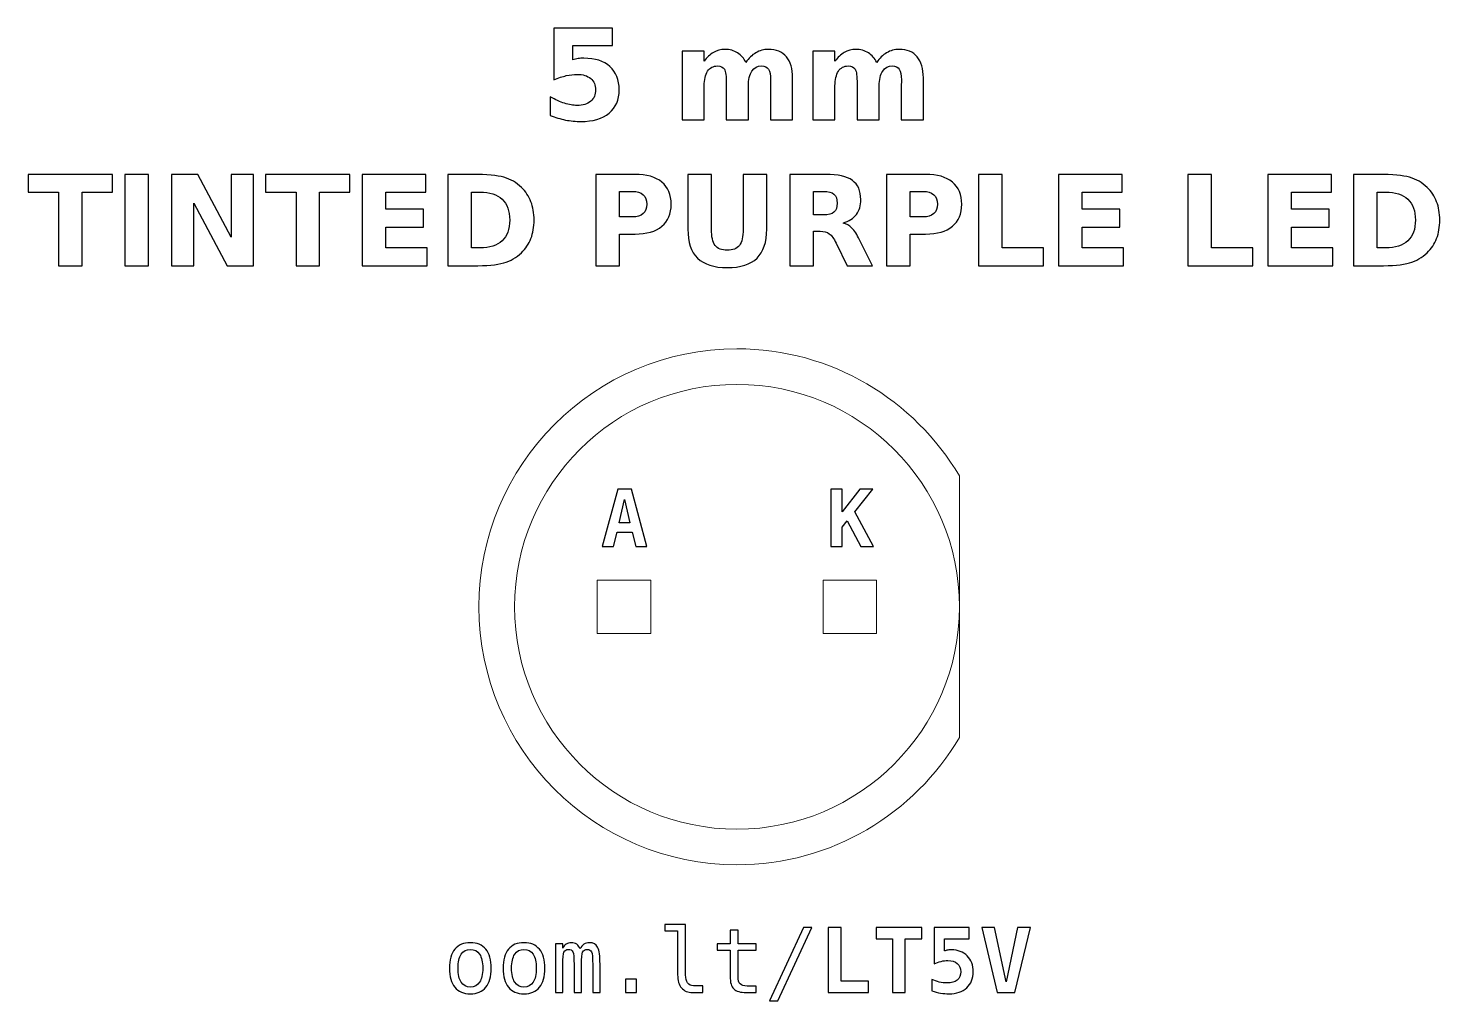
# Model space of a CAD drawing. Header units: centimetres. Extents: x -11.3 to -9.71, y -15.29 to -14.2.
import ezdxf

# ---------------------------------------------------------------- set-up
doc = ezdxf.new("R2010")
doc.units = ezdxf.units.CM
doc.header["$MEASUREMENT"] = 0
doc.layers.add('Layer 1', color=7, linetype='Continuous')

msp = doc.modelspace()

# ---------------------------------------------------------------- linework, layer by layer
at = {"layer": 'Layer 1', "color": 7, "lineweight": 20}
for points in [[(-10.657, -14.88), (-10.597, -14.88), (-10.597, -14.82), (-10.657, -14.82), (-10.657, -14.88)], [(-10.403, -14.88), (-10.343, -14.88), (-10.343, -14.82), (-10.403, -14.82), (-10.403, -14.88)]]:
    msp.add_lwpolyline(points, close=True, dxfattribs=at)
at = {"layer": 'Layer 1', "color": 250, "lineweight": 20}
msp.add_ellipse((-10.5, -14.85), major_axis=(0, 0.25), ratio=1, dxfattribs=at)
at = {"layer": 'Layer 1', "color": 250}
for points, knots in [([(-10.70573, -14.1996), (-10.70573, -14.1996), (-10.63979, -14.1996), (-10.63979, -14.1996), (-10.63979, -14.1996), (-10.63979, -14.1996), (-10.63979, -14.2191), (-10.63979, -14.2191), (-10.63979, -14.2191), (-10.63979, -14.2191), (-10.68459, -14.2191), (-10.68459, -14.2191), (-10.68459, -14.2191), (-10.68459, -14.2191), (-10.68459, -14.23502), (-10.68459, -14.23502), (-10.68459, -14.23502), (-10.68257, -14.23448), (-10.68054, -14.23406), (-10.6785, -14.23375), (-10.6785, -14.23375), (-10.67645, -14.23344), (-10.67431, -14.2333), (-10.67212, -14.2333), (-10.67212, -14.2333), (-10.65957, -14.2333), (-10.64981, -14.23643), (-10.64282, -14.24271), (-10.64282, -14.24271), (-10.63584, -14.24897), (-10.63236, -14.25771), (-10.63236, -14.26891), (-10.63236, -14.26891), (-10.63236, -14.28003), (-10.63617, -14.28874), (-10.64376, -14.29504), (-10.64376, -14.29504), (-10.65136, -14.30132), (-10.66192, -14.30447), (-10.67542, -14.30447), (-10.67542, -14.30447), (-10.68125, -14.30447), (-10.68704, -14.3039), (-10.69275, -14.30278), (-10.69275, -14.30278), (-10.69847, -14.30165), (-10.70416, -14.29995), (-10.7098, -14.29765), (-10.7098, -14.29765), (-10.7098, -14.29765), (-10.7098, -14.27676), (-10.7098, -14.27676), (-10.7098, -14.27676), (-10.7042, -14.27999), (-10.69889, -14.28239), (-10.69386, -14.28398), (-10.69386, -14.28398), (-10.68882, -14.28561), (-10.68407, -14.28641), (-10.67963, -14.28641), (-10.67963, -14.28641), (-10.67318, -14.28641), (-10.66813, -14.28483), (-10.66443, -14.28168), (-10.66443, -14.28168), (-10.66074, -14.27855), (-10.65888, -14.2743), (-10.65888, -14.26891), (-10.65888, -14.26891), (-10.65888, -14.2635), (-10.66074, -14.25924), (-10.66443, -14.25612), (-10.66443, -14.25612), (-10.66813, -14.25299), (-10.67318, -14.25144), (-10.67963, -14.25144), (-10.67963, -14.25144), (-10.68344, -14.25144), (-10.68751, -14.25193), (-10.69181, -14.25292), (-10.69181, -14.25292), (-10.69614, -14.2539), (-10.70077, -14.25543), (-10.70573, -14.2575), (-10.70573, -14.2575), (-10.70573, -14.2575), (-10.70573, -14.1996), (-10.70573, -14.1996)], [0, 0, 0, 0, 0.0454545, 0.0454545, 0.0454545, 0.0454545, 0.0909091, 0.0909091, 0.0909091, 0.0909091, 0.1363636, 0.1363636, 0.1363636, 0.1363636, 0.1818182, 0.1818182, 0.1818182, 0.1818182, 0.2272727, 0.2272727, 0.2272727, 0.2272727, 0.2727273, 0.2727273, 0.2727273, 0.2727273, 0.3181818, 0.3181818, 0.3181818, 0.3181818, 0.3636364, 0.3636364, 0.3636364, 0.3636364, 0.4090909, 0.4090909, 0.4090909, 0.4090909, 0.4545455, 0.4545455, 0.4545455, 0.4545455, 0.5, 0.5, 0.5, 0.5, 0.5454545, 0.5454545, 0.5454545, 0.5454545, 0.5909091, 0.5909091, 0.5909091, 0.5909091, 0.6363636, 0.6363636, 0.6363636, 0.6363636, 0.6818182, 0.6818182, 0.6818182, 0.6818182, 0.7272727, 0.7272727, 0.7272727, 0.7272727, 0.7727273, 0.7727273, 0.7727273, 0.7727273, 0.8181818, 0.8181818, 0.8181818, 0.8181818, 0.8636364, 0.8636364, 0.8636364, 0.8636364, 0.9090909, 0.9090909, 0.9090909, 0.9090909, 0.9545455, 0.9545455, 0.9545455, 0.9545455, 1, 1, 1, 1]), ([(-10.49, -14.23812), (-10.48687, -14.23335), (-10.48318, -14.2297), (-10.47887, -14.22721), (-10.47887, -14.22721), (-10.47457, -14.22469), (-10.46987, -14.22345), (-10.46472, -14.22345), (-10.46472, -14.22345), (-10.45585, -14.22345), (-10.4491, -14.22618), (-10.44447, -14.23166), (-10.44447, -14.23166), (-10.43983, -14.23711), (-10.4375, -14.24506), (-10.4375, -14.25548), (-10.4375, -14.25548), (-10.4375, -14.25548), (-10.4375, -14.30247), (-10.4375, -14.30247), (-10.4375, -14.30247), (-10.4375, -14.30247), (-10.46232, -14.30247), (-10.46232, -14.30247), (-10.46232, -14.30247), (-10.46232, -14.30247), (-10.46232, -14.26223), (-10.46232, -14.26223), (-10.46232, -14.26223), (-10.46227, -14.26164), (-10.46225, -14.26103), (-10.46222, -14.26037), (-10.46222, -14.26037), (-10.4622, -14.25974), (-10.46218, -14.25882), (-10.46218, -14.25762), (-10.46218, -14.25762), (-10.46218, -14.25216), (-10.46297, -14.24819), (-10.4646, -14.24574), (-10.4646, -14.24574), (-10.4662, -14.24327), (-10.46878, -14.24205), (-10.47236, -14.24205), (-10.47236, -14.24205), (-10.47706, -14.24205), (-10.48066, -14.24398), (-10.48322, -14.24784), (-10.48322, -14.24784), (-10.48576, -14.25169), (-10.48708, -14.25727), (-10.48718, -14.26458), (-10.48718, -14.26458), (-10.48718, -14.26458), (-10.48718, -14.30247), (-10.48718, -14.30247), (-10.48718, -14.30247), (-10.48718, -14.30247), (-10.51199, -14.30247), (-10.51199, -14.30247), (-10.51199, -14.30247), (-10.51199, -14.30247), (-10.51199, -14.26223), (-10.51199, -14.26223), (-10.51199, -14.26223), (-10.51199, -14.25369), (-10.51272, -14.24819), (-10.5142, -14.24574), (-10.5142, -14.24574), (-10.51566, -14.24327), (-10.51827, -14.24205), (-10.52203, -14.24205), (-10.52203, -14.24205), (-10.52678, -14.24205), (-10.53043, -14.244), (-10.53299, -14.24788), (-10.53299, -14.24788), (-10.53555, -14.25176), (-10.53685, -14.25729), (-10.53685, -14.26451), (-10.53685, -14.26451), (-10.53685, -14.26451), (-10.53685, -14.30247), (-10.53685, -14.30247), (-10.53685, -14.30247), (-10.53685, -14.30247), (-10.56166, -14.30247), (-10.56166, -14.30247), (-10.56166, -14.30247), (-10.56166, -14.30247), (-10.56166, -14.22531), (-10.56166, -14.22531), (-10.56166, -14.22531), (-10.56166, -14.22531), (-10.53685, -14.22531), (-10.53685, -14.22531), (-10.53685, -14.22531), (-10.53685, -14.22531), (-10.53685, -14.23662), (-10.53685, -14.23662), (-10.53685, -14.23662), (-10.53381, -14.23224), (-10.53033, -14.22898), (-10.5264, -14.22676), (-10.5264, -14.22676), (-10.52248, -14.22455), (-10.51815, -14.22345), (-10.51342, -14.22345), (-10.51342, -14.22345), (-10.50811, -14.22345), (-10.50338, -14.22474), (-10.49931, -14.22731), (-10.49931, -14.22731), (-10.49522, -14.22989), (-10.49211, -14.23349), (-10.49, -14.23812)], [0, 0, 0, 0, 0.0344828, 0.0344828, 0.0344828, 0.0344828, 0.0689655, 0.0689655, 0.0689655, 0.0689655, 0.1034483, 0.1034483, 0.1034483, 0.1034483, 0.137931, 0.137931, 0.137931, 0.137931, 0.1724138, 0.1724138, 0.1724138, 0.1724138, 0.2068966, 0.2068966, 0.2068966, 0.2068966, 0.2413793, 0.2413793, 0.2413793, 0.2413793, 0.2758621, 0.2758621, 0.2758621, 0.2758621, 0.3103448, 0.3103448, 0.3103448, 0.3103448, 0.3448276, 0.3448276, 0.3448276, 0.3448276, 0.3793103, 0.3793103, 0.3793103, 0.3793103, 0.4137931, 0.4137931, 0.4137931, 0.4137931, 0.4482759, 0.4482759, 0.4482759, 0.4482759, 0.4827586, 0.4827586, 0.4827586, 0.4827586, 0.5172414, 0.5172414, 0.5172414, 0.5172414, 0.5517241, 0.5517241, 0.5517241, 0.5517241, 0.5862069, 0.5862069, 0.5862069, 0.5862069, 0.6206897, 0.6206897, 0.6206897, 0.6206897, 0.6551724, 0.6551724, 0.6551724, 0.6551724, 0.6896552, 0.6896552, 0.6896552, 0.6896552, 0.7241379, 0.7241379, 0.7241379, 0.7241379, 0.7586207, 0.7586207, 0.7586207, 0.7586207, 0.7931034, 0.7931034, 0.7931034, 0.7931034, 0.8275862, 0.8275862, 0.8275862, 0.8275862, 0.862069, 0.862069, 0.862069, 0.862069, 0.8965517, 0.8965517, 0.8965517, 0.8965517, 0.9310345, 0.9310345, 0.9310345, 0.9310345, 0.9655172, 0.9655172, 0.9655172, 0.9655172, 1, 1, 1, 1]), ([(-10.34296, -14.23812), (-10.33983, -14.23335), (-10.33614, -14.2297), (-10.33183, -14.22721), (-10.33183, -14.22721), (-10.32753, -14.22469), (-10.32283, -14.22345), (-10.31768, -14.22345), (-10.31768, -14.22345), (-10.30881, -14.22345), (-10.30206, -14.22618), (-10.29743, -14.23166), (-10.29743, -14.23166), (-10.29279, -14.23711), (-10.29046, -14.24506), (-10.29046, -14.25548), (-10.29046, -14.25548), (-10.29046, -14.25548), (-10.29046, -14.30247), (-10.29046, -14.30247), (-10.29046, -14.30247), (-10.29046, -14.30247), (-10.31528, -14.30247), (-10.31528, -14.30247), (-10.31528, -14.30247), (-10.31528, -14.30247), (-10.31528, -14.26223), (-10.31528, -14.26223), (-10.31528, -14.26223), (-10.31523, -14.26164), (-10.31521, -14.26103), (-10.31518, -14.26037), (-10.31518, -14.26037), (-10.31516, -14.25974), (-10.31514, -14.25882), (-10.31514, -14.25762), (-10.31514, -14.25762), (-10.31514, -14.25216), (-10.31593, -14.24819), (-10.31756, -14.24574), (-10.31756, -14.24574), (-10.31916, -14.24327), (-10.32174, -14.24205), (-10.32532, -14.24205), (-10.32532, -14.24205), (-10.33002, -14.24205), (-10.33362, -14.24398), (-10.33618, -14.24784), (-10.33618, -14.24784), (-10.33872, -14.25169), (-10.34004, -14.25727), (-10.34014, -14.26458), (-10.34014, -14.26458), (-10.34014, -14.26458), (-10.34014, -14.30247), (-10.34014, -14.30247), (-10.34014, -14.30247), (-10.34014, -14.30247), (-10.36495, -14.30247), (-10.36495, -14.30247), (-10.36495, -14.30247), (-10.36495, -14.30247), (-10.36495, -14.26223), (-10.36495, -14.26223), (-10.36495, -14.26223), (-10.36495, -14.25369), (-10.36568, -14.24819), (-10.36716, -14.24574), (-10.36716, -14.24574), (-10.36862, -14.24327), (-10.37123, -14.24205), (-10.37499, -14.24205), (-10.37499, -14.24205), (-10.37974, -14.24205), (-10.38339, -14.244), (-10.38595, -14.24788), (-10.38595, -14.24788), (-10.38851, -14.25176), (-10.38981, -14.25729), (-10.38981, -14.26451), (-10.38981, -14.26451), (-10.38981, -14.26451), (-10.38981, -14.30247), (-10.38981, -14.30247), (-10.38981, -14.30247), (-10.38981, -14.30247), (-10.41462, -14.30247), (-10.41462, -14.30247), (-10.41462, -14.30247), (-10.41462, -14.30247), (-10.41462, -14.22531), (-10.41462, -14.22531), (-10.41462, -14.22531), (-10.41462, -14.22531), (-10.38981, -14.22531), (-10.38981, -14.22531), (-10.38981, -14.22531), (-10.38981, -14.22531), (-10.38981, -14.23662), (-10.38981, -14.23662), (-10.38981, -14.23662), (-10.38677, -14.23224), (-10.38329, -14.22898), (-10.37936, -14.22676), (-10.37936, -14.22676), (-10.37544, -14.22455), (-10.37111, -14.22345), (-10.36638, -14.22345), (-10.36638, -14.22345), (-10.36107, -14.22345), (-10.35634, -14.22474), (-10.35227, -14.22731), (-10.35227, -14.22731), (-10.34818, -14.22989), (-10.34507, -14.23349), (-10.34296, -14.23812)], [0, 0, 0, 0, 0.0344828, 0.0344828, 0.0344828, 0.0344828, 0.0689655, 0.0689655, 0.0689655, 0.0689655, 0.1034483, 0.1034483, 0.1034483, 0.1034483, 0.137931, 0.137931, 0.137931, 0.137931, 0.1724138, 0.1724138, 0.1724138, 0.1724138, 0.2068966, 0.2068966, 0.2068966, 0.2068966, 0.2413793, 0.2413793, 0.2413793, 0.2413793, 0.2758621, 0.2758621, 0.2758621, 0.2758621, 0.3103448, 0.3103448, 0.3103448, 0.3103448, 0.3448276, 0.3448276, 0.3448276, 0.3448276, 0.3793103, 0.3793103, 0.3793103, 0.3793103, 0.4137931, 0.4137931, 0.4137931, 0.4137931, 0.4482759, 0.4482759, 0.4482759, 0.4482759, 0.4827586, 0.4827586, 0.4827586, 0.4827586, 0.5172414, 0.5172414, 0.5172414, 0.5172414, 0.5517241, 0.5517241, 0.5517241, 0.5517241, 0.5862069, 0.5862069, 0.5862069, 0.5862069, 0.6206897, 0.6206897, 0.6206897, 0.6206897, 0.6551724, 0.6551724, 0.6551724, 0.6551724, 0.6896552, 0.6896552, 0.6896552, 0.6896552, 0.7241379, 0.7241379, 0.7241379, 0.7241379, 0.7586207, 0.7586207, 0.7586207, 0.7586207, 0.7931034, 0.7931034, 0.7931034, 0.7931034, 0.8275862, 0.8275862, 0.8275862, 0.8275862, 0.862069, 0.862069, 0.862069, 0.862069, 0.8965517, 0.8965517, 0.8965517, 0.8965517, 0.9310345, 0.9310345, 0.9310345, 0.9310345, 0.9655172, 0.9655172, 0.9655172, 0.9655172, 1, 1, 1, 1]), ([(-11.29665, -14.36385), (-11.29665, -14.36385), (-11.20185, -14.36385), (-11.20185, -14.36385), (-11.20185, -14.36385), (-11.20185, -14.36385), (-11.20185, -14.38391), (-11.20185, -14.38391), (-11.20185, -14.38391), (-11.20185, -14.38391), (-11.23595, -14.38391), (-11.23595, -14.38391), (-11.23595, -14.38391), (-11.23595, -14.38391), (-11.23595, -14.46672), (-11.23595, -14.46672), (-11.23595, -14.46672), (-11.23595, -14.46672), (-11.26248, -14.46672), (-11.26248, -14.46672), (-11.26248, -14.46672), (-11.26248, -14.46672), (-11.26248, -14.38391), (-11.26248, -14.38391), (-11.26248, -14.38391), (-11.26248, -14.38391), (-11.29665, -14.38391), (-11.29665, -14.38391), (-11.29665, -14.38391), (-11.29665, -14.38391), (-11.29665, -14.36385), (-11.29665, -14.36385)], [0, 0, 0, 0, 0.125, 0.125, 0.125, 0.125, 0.25, 0.25, 0.25, 0.25, 0.375, 0.375, 0.375, 0.375, 0.5, 0.5, 0.5, 0.5, 0.625, 0.625, 0.625, 0.625, 0.75, 0.75, 0.75, 0.75, 0.875, 0.875, 0.875, 0.875, 1, 1, 1, 1]), ([(-11.18811, -14.36385), (-11.18811, -14.36385), (-11.16158, -14.36385), (-11.16158, -14.36385), (-11.16158, -14.36385), (-11.16158, -14.36385), (-11.16158, -14.46672), (-11.16158, -14.46672), (-11.16158, -14.46672), (-11.16158, -14.46672), (-11.18811, -14.46672), (-11.18811, -14.46672), (-11.18811, -14.46672), (-11.18811, -14.46672), (-11.18811, -14.36385), (-11.18811, -14.36385)], [0, 0, 0, 0, 0.25, 0.25, 0.25, 0.25, 0.5, 0.5, 0.5, 0.5, 0.75, 0.75, 0.75, 0.75, 1, 1, 1, 1]), ([(-11.13562, -14.36385), (-11.13562, -14.36385), (-11.10599, -14.36385), (-11.10599, -14.36385), (-11.10599, -14.36385), (-11.10599, -14.36385), (-11.06857, -14.43441), (-11.06857, -14.43441), (-11.06857, -14.43441), (-11.06857, -14.43441), (-11.06857, -14.36385), (-11.06857, -14.36385), (-11.06857, -14.36385), (-11.06857, -14.36385), (-11.04343, -14.36385), (-11.04343, -14.36385), (-11.04343, -14.36385), (-11.04343, -14.36385), (-11.04343, -14.46672), (-11.04343, -14.46672), (-11.04343, -14.46672), (-11.04343, -14.46672), (-11.07306, -14.46672), (-11.07306, -14.46672), (-11.07306, -14.46672), (-11.07306, -14.46672), (-11.11048, -14.39616), (-11.11048, -14.39616), (-11.11048, -14.39616), (-11.11048, -14.39616), (-11.11048, -14.46672), (-11.11048, -14.46672), (-11.11048, -14.46672), (-11.11048, -14.46672), (-11.13562, -14.46672), (-11.13562, -14.46672), (-11.13562, -14.46672), (-11.13562, -14.46672), (-11.13562, -14.36385), (-11.13562, -14.36385)], [0, 0, 0, 0, 0.1, 0.1, 0.1, 0.1, 0.2, 0.2, 0.2, 0.2, 0.3, 0.3, 0.3, 0.3, 0.4, 0.4, 0.4, 0.4, 0.5, 0.5, 0.5, 0.5, 0.6, 0.6, 0.6, 0.6, 0.7, 0.7, 0.7, 0.7, 0.8, 0.8, 0.8, 0.8, 0.9, 0.9, 0.9, 0.9, 1, 1, 1, 1]), ([(-11.02981, -14.36385), (-11.02981, -14.36385), (-10.93501, -14.36385), (-10.93501, -14.36385), (-10.93501, -14.36385), (-10.93501, -14.36385), (-10.93501, -14.38391), (-10.93501, -14.38391), (-10.93501, -14.38391), (-10.93501, -14.38391), (-10.96911, -14.38391), (-10.96911, -14.38391), (-10.96911, -14.38391), (-10.96911, -14.38391), (-10.96911, -14.46672), (-10.96911, -14.46672), (-10.96911, -14.46672), (-10.96911, -14.46672), (-10.99564, -14.46672), (-10.99564, -14.46672), (-10.99564, -14.46672), (-10.99564, -14.46672), (-10.99564, -14.38391), (-10.99564, -14.38391), (-10.99564, -14.38391), (-10.99564, -14.38391), (-11.02981, -14.38391), (-11.02981, -14.38391), (-11.02981, -14.38391), (-11.02981, -14.38391), (-11.02981, -14.36385), (-11.02981, -14.36385)], [0, 0, 0, 0, 0.125, 0.125, 0.125, 0.125, 0.25, 0.25, 0.25, 0.25, 0.375, 0.375, 0.375, 0.375, 0.5, 0.5, 0.5, 0.5, 0.625, 0.625, 0.625, 0.625, 0.75, 0.75, 0.75, 0.75, 0.875, 0.875, 0.875, 0.875, 1, 1, 1, 1]), ([(-10.92127, -14.36385), (-10.92127, -14.36385), (-10.84968, -14.36385), (-10.84968, -14.36385), (-10.84968, -14.36385), (-10.84968, -14.36385), (-10.84968, -14.38391), (-10.84968, -14.38391), (-10.84968, -14.38391), (-10.84968, -14.38391), (-10.89474, -14.38391), (-10.89474, -14.38391), (-10.89474, -14.38391), (-10.89474, -14.38391), (-10.89474, -14.40306), (-10.89474, -14.40306), (-10.89474, -14.40306), (-10.89474, -14.40306), (-10.85239, -14.40306), (-10.85239, -14.40306), (-10.85239, -14.40306), (-10.85239, -14.40306), (-10.85239, -14.42312), (-10.85239, -14.42312), (-10.85239, -14.42312), (-10.85239, -14.42312), (-10.89474, -14.42312), (-10.89474, -14.42312), (-10.89474, -14.42312), (-10.89474, -14.42312), (-10.89474, -14.44666), (-10.89474, -14.44666), (-10.89474, -14.44666), (-10.89474, -14.44666), (-10.84818, -14.44666), (-10.84818, -14.44666), (-10.84818, -14.44666), (-10.84818, -14.44666), (-10.84818, -14.46672), (-10.84818, -14.46672), (-10.84818, -14.46672), (-10.84818, -14.46672), (-10.92127, -14.46672), (-10.92127, -14.46672), (-10.92127, -14.46672), (-10.92127, -14.46672), (-10.92127, -14.36385), (-10.92127, -14.36385)], [0, 0, 0, 0, 0.0833333, 0.0833333, 0.0833333, 0.0833333, 0.1666667, 0.1666667, 0.1666667, 0.1666667, 0.25, 0.25, 0.25, 0.25, 0.3333333, 0.3333333, 0.3333333, 0.3333333, 0.4166667, 0.4166667, 0.4166667, 0.4166667, 0.5, 0.5, 0.5, 0.5, 0.5833333, 0.5833333, 0.5833333, 0.5833333, 0.6666667, 0.6666667, 0.6666667, 0.6666667, 0.75, 0.75, 0.75, 0.75, 0.8333333, 0.8333333, 0.8333333, 0.8333333, 0.9166667, 0.9166667, 0.9166667, 0.9166667, 1, 1, 1, 1]), ([(-10.82487, -14.36385), (-10.82487, -14.36385), (-10.79688, -14.36385), (-10.79688, -14.36385), (-10.79688, -14.36385), (-10.78127, -14.36385), (-10.76965, -14.36496), (-10.76201, -14.36719), (-10.76201, -14.36719), (-10.75436, -14.36942), (-10.7478, -14.37319), (-10.74232, -14.37853), (-10.74232, -14.37853), (-10.7375, -14.38316), (-10.73393, -14.38852), (-10.73157, -14.39459), (-10.73157, -14.39459), (-10.72925, -14.40063), (-10.72807, -14.4075), (-10.72807, -14.41519), (-10.72807, -14.41519), (-10.72807, -14.42295), (-10.72925, -14.42987), (-10.73157, -14.43596), (-10.73157, -14.43596), (-10.73393, -14.44205), (-10.7375, -14.44741), (-10.74232, -14.45204), (-10.74232, -14.45204), (-10.74785, -14.45738), (-10.75446, -14.46115), (-10.76217, -14.46338), (-10.76217, -14.46338), (-10.76989, -14.46561), (-10.78146, -14.46672), (-10.79688, -14.46672), (-10.79688, -14.46672), (-10.79688, -14.46672), (-10.82487, -14.46672), (-10.82487, -14.46672), (-10.82487, -14.46672), (-10.82487, -14.46672), (-10.82487, -14.36385), (-10.82487, -14.36385)], [0, 0, 0, 0, 0.0909091, 0.0909091, 0.0909091, 0.0909091, 0.1818182, 0.1818182, 0.1818182, 0.1818182, 0.2727273, 0.2727273, 0.2727273, 0.2727273, 0.3636364, 0.3636364, 0.3636364, 0.3636364, 0.4545455, 0.4545455, 0.4545455, 0.4545455, 0.5454545, 0.5454545, 0.5454545, 0.5454545, 0.6363636, 0.6363636, 0.6363636, 0.6363636, 0.7272727, 0.7272727, 0.7272727, 0.7272727, 0.8181818, 0.8181818, 0.8181818, 0.8181818, 0.9090909, 0.9090909, 0.9090909, 0.9090909, 1, 1, 1, 1]), ([(-10.65862, -14.36385), (-10.65862, -14.36385), (-10.6146, -14.36385), (-10.6146, -14.36385), (-10.6146, -14.36385), (-10.6015, -14.36385), (-10.59145, -14.36677), (-10.58444, -14.37258), (-10.58444, -14.37258), (-10.57744, -14.37839), (-10.57393, -14.38666), (-10.57393, -14.39741), (-10.57393, -14.39741), (-10.57393, -14.40818), (-10.57744, -14.41648), (-10.58444, -14.42229), (-10.58444, -14.42229), (-10.59145, -14.4281), (-10.6015, -14.43102), (-10.6146, -14.43102), (-10.6146, -14.43102), (-10.6146, -14.43102), (-10.63209, -14.43102), (-10.63209, -14.43102), (-10.63209, -14.43102), (-10.63209, -14.43102), (-10.63209, -14.46672), (-10.63209, -14.46672), (-10.63209, -14.46672), (-10.63209, -14.46672), (-10.65862, -14.46672), (-10.65862, -14.46672), (-10.65862, -14.46672), (-10.65862, -14.46672), (-10.65862, -14.36385), (-10.65862, -14.36385)], [0, 0, 0, 0, 0.1111111, 0.1111111, 0.1111111, 0.1111111, 0.2222222, 0.2222222, 0.2222222, 0.2222222, 0.3333333, 0.3333333, 0.3333333, 0.3333333, 0.4444444, 0.4444444, 0.4444444, 0.4444444, 0.5555556, 0.5555556, 0.5555556, 0.5555556, 0.6666667, 0.6666667, 0.6666667, 0.6666667, 0.7777778, 0.7777778, 0.7777778, 0.7777778, 0.8888889, 0.8888889, 0.8888889, 0.8888889, 1, 1, 1, 1]), ([(-10.55521, -14.36385), (-10.55521, -14.36385), (-10.52868, -14.36385), (-10.52868, -14.36385), (-10.52868, -14.36385), (-10.52868, -14.36385), (-10.52868, -14.42552), (-10.52868, -14.42552), (-10.52868, -14.42552), (-10.52868, -14.43401), (-10.5273, -14.4401), (-10.52452, -14.44374), (-10.52452, -14.44374), (-10.52174, -14.44739), (-10.51721, -14.44922), (-10.5109, -14.44922), (-10.5109, -14.44922), (-10.50455, -14.44922), (-10.49999, -14.44739), (-10.49722, -14.44374), (-10.49722, -14.44374), (-10.49444, -14.4401), (-10.49305, -14.43401), (-10.49305, -14.42552), (-10.49305, -14.42552), (-10.49305, -14.42552), (-10.49305, -14.36385), (-10.49305, -14.36385), (-10.49305, -14.36385), (-10.49305, -14.36385), (-10.46652, -14.36385), (-10.46652, -14.36385), (-10.46652, -14.36385), (-10.46652, -14.36385), (-10.46652, -14.42552), (-10.46652, -14.42552), (-10.46652, -14.42552), (-10.46652, -14.44007), (-10.47017, -14.45092), (-10.47748, -14.45804), (-10.47748, -14.45804), (-10.48477, -14.46517), (-10.49592, -14.46872), (-10.5109, -14.46872), (-10.5109, -14.46872), (-10.52584, -14.46872), (-10.53696, -14.46517), (-10.54425, -14.45804), (-10.54425, -14.45804), (-10.55157, -14.45092), (-10.55521, -14.44007), (-10.55521, -14.42552), (-10.55521, -14.42552), (-10.55521, -14.42552), (-10.55521, -14.36385), (-10.55521, -14.36385)], [0, 0, 0, 0, 0.0714286, 0.0714286, 0.0714286, 0.0714286, 0.1428571, 0.1428571, 0.1428571, 0.1428571, 0.2142857, 0.2142857, 0.2142857, 0.2142857, 0.2857143, 0.2857143, 0.2857143, 0.2857143, 0.3571429, 0.3571429, 0.3571429, 0.3571429, 0.4285714, 0.4285714, 0.4285714, 0.4285714, 0.5, 0.5, 0.5, 0.5, 0.5714286, 0.5714286, 0.5714286, 0.5714286, 0.6428571, 0.6428571, 0.6428571, 0.6428571, 0.7142857, 0.7142857, 0.7142857, 0.7142857, 0.7857143, 0.7857143, 0.7857143, 0.7857143, 0.8571429, 0.8571429, 0.8571429, 0.8571429, 0.9285714, 0.9285714, 0.9285714, 0.9285714, 1, 1, 1, 1]), ([(-10.4141, -14.4278), (-10.4141, -14.4278), (-10.4141, -14.46672), (-10.4141, -14.46672), (-10.4141, -14.46672), (-10.4141, -14.46672), (-10.44063, -14.46672), (-10.44063, -14.46672), (-10.44063, -14.46672), (-10.44063, -14.46672), (-10.44063, -14.36385), (-10.44063, -14.36385), (-10.44063, -14.36385), (-10.44063, -14.36385), (-10.40011, -14.36385), (-10.40011, -14.36385), (-10.40011, -14.36385), (-10.38656, -14.36385), (-10.37661, -14.36613), (-10.37031, -14.37067), (-10.37031, -14.37067), (-10.36399, -14.37521), (-10.36083, -14.38241), (-10.36083, -14.39224), (-10.36083, -14.39224), (-10.36083, -14.39903), (-10.36248, -14.40463), (-10.36575, -14.40898), (-10.36575, -14.40898), (-10.36904, -14.41336), (-10.374, -14.41658), (-10.38061, -14.41863), (-10.38061, -14.41863), (-10.37699, -14.41947), (-10.37372, -14.42133), (-10.37085, -14.42425), (-10.37085, -14.42425), (-10.36798, -14.42716), (-10.36509, -14.43158), (-10.36215, -14.43751), (-10.36215, -14.43751), (-10.36215, -14.43751), (-10.34773, -14.46672), (-10.34773, -14.46672), (-10.34773, -14.46672), (-10.34773, -14.46672), (-10.376, -14.46672), (-10.376, -14.46672), (-10.376, -14.46672), (-10.376, -14.46672), (-10.38854, -14.44116), (-10.38854, -14.44116), (-10.38854, -14.44116), (-10.39105, -14.43603), (-10.39362, -14.4325), (-10.39623, -14.43062), (-10.39623, -14.43062), (-10.39882, -14.42874), (-10.40227, -14.4278), (-10.4066, -14.4278), (-10.4066, -14.4278), (-10.4066, -14.4278), (-10.4141, -14.4278), (-10.4141, -14.4278)], [0, 0, 0, 0, 0.0625, 0.0625, 0.0625, 0.0625, 0.125, 0.125, 0.125, 0.125, 0.1875, 0.1875, 0.1875, 0.1875, 0.25, 0.25, 0.25, 0.25, 0.3125, 0.3125, 0.3125, 0.3125, 0.375, 0.375, 0.375, 0.375, 0.4375, 0.4375, 0.4375, 0.4375, 0.5, 0.5, 0.5, 0.5, 0.5625, 0.5625, 0.5625, 0.5625, 0.625, 0.625, 0.625, 0.625, 0.6875, 0.6875, 0.6875, 0.6875, 0.75, 0.75, 0.75, 0.75, 0.8125, 0.8125, 0.8125, 0.8125, 0.875, 0.875, 0.875, 0.875, 0.9375, 0.9375, 0.9375, 0.9375, 1, 1, 1, 1]), ([(-10.33198, -14.36385), (-10.33198, -14.36385), (-10.28796, -14.36385), (-10.28796, -14.36385), (-10.28796, -14.36385), (-10.27486, -14.36385), (-10.26481, -14.36677), (-10.2578, -14.37258), (-10.2578, -14.37258), (-10.2508, -14.37839), (-10.24729, -14.38666), (-10.24729, -14.39741), (-10.24729, -14.39741), (-10.24729, -14.40818), (-10.2508, -14.41648), (-10.2578, -14.42229), (-10.2578, -14.42229), (-10.26481, -14.4281), (-10.27486, -14.43102), (-10.28796, -14.43102), (-10.28796, -14.43102), (-10.28796, -14.43102), (-10.30545, -14.43102), (-10.30545, -14.43102), (-10.30545, -14.43102), (-10.30545, -14.43102), (-10.30545, -14.46672), (-10.30545, -14.46672), (-10.30545, -14.46672), (-10.30545, -14.46672), (-10.33198, -14.46672), (-10.33198, -14.46672), (-10.33198, -14.46672), (-10.33198, -14.46672), (-10.33198, -14.36385), (-10.33198, -14.36385)], [0, 0, 0, 0, 0.1111111, 0.1111111, 0.1111111, 0.1111111, 0.2222222, 0.2222222, 0.2222222, 0.2222222, 0.3333333, 0.3333333, 0.3333333, 0.3333333, 0.4444444, 0.4444444, 0.4444444, 0.4444444, 0.5555556, 0.5555556, 0.5555556, 0.5555556, 0.6666667, 0.6666667, 0.6666667, 0.6666667, 0.7777778, 0.7777778, 0.7777778, 0.7777778, 0.8888889, 0.8888889, 0.8888889, 0.8888889, 1, 1, 1, 1]), ([(-10.22857, -14.36385), (-10.22857, -14.36385), (-10.20204, -14.36385), (-10.20204, -14.36385), (-10.20204, -14.36385), (-10.20204, -14.36385), (-10.20204, -14.44666), (-10.20204, -14.44666), (-10.20204, -14.44666), (-10.20204, -14.44666), (-10.15548, -14.44666), (-10.15548, -14.44666), (-10.15548, -14.44666), (-10.15548, -14.44666), (-10.15548, -14.46672), (-10.15548, -14.46672), (-10.15548, -14.46672), (-10.15548, -14.46672), (-10.22857, -14.46672), (-10.22857, -14.46672), (-10.22857, -14.46672), (-10.22857, -14.46672), (-10.22857, -14.36385), (-10.22857, -14.36385)], [0, 0, 0, 0, 0.1666667, 0.1666667, 0.1666667, 0.1666667, 0.3333333, 0.3333333, 0.3333333, 0.3333333, 0.5, 0.5, 0.5, 0.5, 0.6666667, 0.6666667, 0.6666667, 0.6666667, 0.8333333, 0.8333333, 0.8333333, 0.8333333, 1, 1, 1, 1]), ([(-10.13866, -14.36385), (-10.13866, -14.36385), (-10.06707, -14.36385), (-10.06707, -14.36385), (-10.06707, -14.36385), (-10.06707, -14.36385), (-10.06707, -14.38391), (-10.06707, -14.38391), (-10.06707, -14.38391), (-10.06707, -14.38391), (-10.11213, -14.38391), (-10.11213, -14.38391), (-10.11213, -14.38391), (-10.11213, -14.38391), (-10.11213, -14.40306), (-10.11213, -14.40306), (-10.11213, -14.40306), (-10.11213, -14.40306), (-10.06978, -14.40306), (-10.06978, -14.40306), (-10.06978, -14.40306), (-10.06978, -14.40306), (-10.06978, -14.42312), (-10.06978, -14.42312), (-10.06978, -14.42312), (-10.06978, -14.42312), (-10.11213, -14.42312), (-10.11213, -14.42312), (-10.11213, -14.42312), (-10.11213, -14.42312), (-10.11213, -14.44666), (-10.11213, -14.44666), (-10.11213, -14.44666), (-10.11213, -14.44666), (-10.06557, -14.44666), (-10.06557, -14.44666), (-10.06557, -14.44666), (-10.06557, -14.44666), (-10.06557, -14.46672), (-10.06557, -14.46672), (-10.06557, -14.46672), (-10.06557, -14.46672), (-10.13866, -14.46672), (-10.13866, -14.46672), (-10.13866, -14.46672), (-10.13866, -14.46672), (-10.13866, -14.36385), (-10.13866, -14.36385)], [0, 0, 0, 0, 0.0833333, 0.0833333, 0.0833333, 0.0833333, 0.1666667, 0.1666667, 0.1666667, 0.1666667, 0.25, 0.25, 0.25, 0.25, 0.3333333, 0.3333333, 0.3333333, 0.3333333, 0.4166667, 0.4166667, 0.4166667, 0.4166667, 0.5, 0.5, 0.5, 0.5, 0.5833333, 0.5833333, 0.5833333, 0.5833333, 0.6666667, 0.6666667, 0.6666667, 0.6666667, 0.75, 0.75, 0.75, 0.75, 0.8333333, 0.8333333, 0.8333333, 0.8333333, 0.9166667, 0.9166667, 0.9166667, 0.9166667, 1, 1, 1, 1]), ([(-9.99313, -14.36385), (-9.99313, -14.36385), (-9.9666, -14.36385), (-9.9666, -14.36385), (-9.9666, -14.36385), (-9.9666, -14.36385), (-9.9666, -14.44666), (-9.9666, -14.44666), (-9.9666, -14.44666), (-9.9666, -14.44666), (-9.92004, -14.44666), (-9.92004, -14.44666), (-9.92004, -14.44666), (-9.92004, -14.44666), (-9.92004, -14.46672), (-9.92004, -14.46672), (-9.92004, -14.46672), (-9.92004, -14.46672), (-9.99313, -14.46672), (-9.99313, -14.46672), (-9.99313, -14.46672), (-9.99313, -14.46672), (-9.99313, -14.36385), (-9.99313, -14.36385)], [0, 0, 0, 0, 0.1666667, 0.1666667, 0.1666667, 0.1666667, 0.3333333, 0.3333333, 0.3333333, 0.3333333, 0.5, 0.5, 0.5, 0.5, 0.6666667, 0.6666667, 0.6666667, 0.6666667, 0.8333333, 0.8333333, 0.8333333, 0.8333333, 1, 1, 1, 1]), ([(-9.90322, -14.36385), (-9.90322, -14.36385), (-9.83163, -14.36385), (-9.83163, -14.36385), (-9.83163, -14.36385), (-9.83163, -14.36385), (-9.83163, -14.38391), (-9.83163, -14.38391), (-9.83163, -14.38391), (-9.83163, -14.38391), (-9.87669, -14.38391), (-9.87669, -14.38391), (-9.87669, -14.38391), (-9.87669, -14.38391), (-9.87669, -14.40306), (-9.87669, -14.40306), (-9.87669, -14.40306), (-9.87669, -14.40306), (-9.83434, -14.40306), (-9.83434, -14.40306), (-9.83434, -14.40306), (-9.83434, -14.40306), (-9.83434, -14.42312), (-9.83434, -14.42312), (-9.83434, -14.42312), (-9.83434, -14.42312), (-9.87669, -14.42312), (-9.87669, -14.42312), (-9.87669, -14.42312), (-9.87669, -14.42312), (-9.87669, -14.44666), (-9.87669, -14.44666), (-9.87669, -14.44666), (-9.87669, -14.44666), (-9.83013, -14.44666), (-9.83013, -14.44666), (-9.83013, -14.44666), (-9.83013, -14.44666), (-9.83013, -14.46672), (-9.83013, -14.46672), (-9.83013, -14.46672), (-9.83013, -14.46672), (-9.90322, -14.46672), (-9.90322, -14.46672), (-9.90322, -14.46672), (-9.90322, -14.46672), (-9.90322, -14.36385), (-9.90322, -14.36385)], [0, 0, 0, 0, 0.0833333, 0.0833333, 0.0833333, 0.0833333, 0.1666667, 0.1666667, 0.1666667, 0.1666667, 0.25, 0.25, 0.25, 0.25, 0.3333333, 0.3333333, 0.3333333, 0.3333333, 0.4166667, 0.4166667, 0.4166667, 0.4166667, 0.5, 0.5, 0.5, 0.5, 0.5833333, 0.5833333, 0.5833333, 0.5833333, 0.6666667, 0.6666667, 0.6666667, 0.6666667, 0.75, 0.75, 0.75, 0.75, 0.8333333, 0.8333333, 0.8333333, 0.8333333, 0.9166667, 0.9166667, 0.9166667, 0.9166667, 1, 1, 1, 1]), ([(-9.80682, -14.36385), (-9.80682, -14.36385), (-9.77883, -14.36385), (-9.77883, -14.36385), (-9.77883, -14.36385), (-9.76322, -14.36385), (-9.7516, -14.36496), (-9.74396, -14.36719), (-9.74396, -14.36719), (-9.73631, -14.36942), (-9.72975, -14.37319), (-9.72427, -14.37853), (-9.72427, -14.37853), (-9.71945, -14.38316), (-9.71588, -14.38852), (-9.71352, -14.39459), (-9.71352, -14.39459), (-9.7112, -14.40063), (-9.71002, -14.4075), (-9.71002, -14.41519), (-9.71002, -14.41519), (-9.71002, -14.42295), (-9.7112, -14.42987), (-9.71352, -14.43596), (-9.71352, -14.43596), (-9.71588, -14.44205), (-9.71945, -14.44741), (-9.72427, -14.45204), (-9.72427, -14.45204), (-9.7298, -14.45738), (-9.73641, -14.46115), (-9.74412, -14.46338), (-9.74412, -14.46338), (-9.75184, -14.46561), (-9.76341, -14.46672), (-9.77883, -14.46672), (-9.77883, -14.46672), (-9.77883, -14.46672), (-9.80682, -14.46672), (-9.80682, -14.46672), (-9.80682, -14.46672), (-9.80682, -14.46672), (-9.80682, -14.36385), (-9.80682, -14.36385)], [0, 0, 0, 0, 0.0909091, 0.0909091, 0.0909091, 0.0909091, 0.1818182, 0.1818182, 0.1818182, 0.1818182, 0.2727273, 0.2727273, 0.2727273, 0.2727273, 0.3636364, 0.3636364, 0.3636364, 0.3636364, 0.4545455, 0.4545455, 0.4545455, 0.4545455, 0.5454545, 0.5454545, 0.5454545, 0.5454545, 0.6363636, 0.6363636, 0.6363636, 0.6363636, 0.7272727, 0.7272727, 0.7272727, 0.7272727, 0.8181818, 0.8181818, 0.8181818, 0.8181818, 0.9090909, 0.9090909, 0.9090909, 0.9090909, 1, 1, 1, 1]), ([(-10.79834, -14.38391), (-10.79834, -14.38391), (-10.79834, -14.44666), (-10.79834, -14.44666), (-10.79834, -14.44666), (-10.79834, -14.44666), (-10.78884, -14.44666), (-10.78884, -14.44666), (-10.78884, -14.44666), (-10.778, -14.44666), (-10.76972, -14.44398), (-10.76401, -14.43859), (-10.76401, -14.43859), (-10.75829, -14.43323), (-10.75542, -14.42542), (-10.75542, -14.41519), (-10.75542, -14.41519), (-10.75542, -14.40498), (-10.75827, -14.39722), (-10.76396, -14.39191), (-10.76396, -14.39191), (-10.76965, -14.38657), (-10.77795, -14.38391), (-10.78884, -14.38391), (-10.78884, -14.38391), (-10.78884, -14.38391), (-10.79834, -14.38391), (-10.79834, -14.38391)], [0, 0, 0, 0, 0.1428571, 0.1428571, 0.1428571, 0.1428571, 0.2857143, 0.2857143, 0.2857143, 0.2857143, 0.4285714, 0.4285714, 0.4285714, 0.4285714, 0.5714286, 0.5714286, 0.5714286, 0.5714286, 0.7142857, 0.7142857, 0.7142857, 0.7142857, 0.8571429, 0.8571429, 0.8571429, 0.8571429, 1, 1, 1, 1]), ([(-10.63209, -14.38307), (-10.63209, -14.38307), (-10.63209, -14.4118), (-10.63209, -14.4118), (-10.63209, -14.4118), (-10.63209, -14.4118), (-10.61742, -14.4118), (-10.61742, -14.4118), (-10.61742, -14.4118), (-10.61227, -14.4118), (-10.60829, -14.41056), (-10.60549, -14.40804), (-10.60549, -14.40804), (-10.60269, -14.40555), (-10.60128, -14.402), (-10.60128, -14.39741), (-10.60128, -14.39741), (-10.60128, -14.3928), (-10.60269, -14.38927), (-10.60549, -14.38678), (-10.60549, -14.38678), (-10.60829, -14.38431), (-10.61227, -14.38307), (-10.61742, -14.38307), (-10.61742, -14.38307), (-10.61742, -14.38307), (-10.63209, -14.38307), (-10.63209, -14.38307)], [0, 0, 0, 0, 0.1428571, 0.1428571, 0.1428571, 0.1428571, 0.2857143, 0.2857143, 0.2857143, 0.2857143, 0.4285714, 0.4285714, 0.4285714, 0.4285714, 0.5714286, 0.5714286, 0.5714286, 0.5714286, 0.7142857, 0.7142857, 0.7142857, 0.7142857, 0.8571429, 0.8571429, 0.8571429, 0.8571429, 1, 1, 1, 1]), ([(-10.40293, -14.40948), (-10.39738, -14.40948), (-10.39338, -14.40844), (-10.39098, -14.40637), (-10.39098, -14.40637), (-10.38856, -14.4043), (-10.38736, -14.40089), (-10.38736, -14.39616), (-10.38736, -14.39616), (-10.38736, -14.39148), (-10.38856, -14.38812), (-10.39098, -14.3861), (-10.39098, -14.3861), (-10.39338, -14.38408), (-10.39738, -14.38307), (-10.40293, -14.38307), (-10.40293, -14.38307), (-10.40293, -14.38307), (-10.4141, -14.38307), (-10.4141, -14.38307), (-10.4141, -14.38307), (-10.4141, -14.38307), (-10.4141, -14.40948), (-10.4141, -14.40948), (-10.4141, -14.40948), (-10.4141, -14.40948), (-10.40293, -14.40948), (-10.40293, -14.40948)], [0, 0, 0, 0, 0.1428571, 0.1428571, 0.1428571, 0.1428571, 0.2857143, 0.2857143, 0.2857143, 0.2857143, 0.4285714, 0.4285714, 0.4285714, 0.4285714, 0.5714286, 0.5714286, 0.5714286, 0.5714286, 0.7142857, 0.7142857, 0.7142857, 0.7142857, 0.8571429, 0.8571429, 0.8571429, 0.8571429, 1, 1, 1, 1]), ([(-10.30545, -14.38307), (-10.30545, -14.38307), (-10.30545, -14.4118), (-10.30545, -14.4118), (-10.30545, -14.4118), (-10.30545, -14.4118), (-10.29078, -14.4118), (-10.29078, -14.4118), (-10.29078, -14.4118), (-10.28563, -14.4118), (-10.28165, -14.41056), (-10.27885, -14.40804), (-10.27885, -14.40804), (-10.27605, -14.40555), (-10.27464, -14.402), (-10.27464, -14.39741), (-10.27464, -14.39741), (-10.27464, -14.3928), (-10.27605, -14.38927), (-10.27885, -14.38678), (-10.27885, -14.38678), (-10.28165, -14.38431), (-10.28563, -14.38307), (-10.29078, -14.38307), (-10.29078, -14.38307), (-10.29078, -14.38307), (-10.30545, -14.38307), (-10.30545, -14.38307)], [0, 0, 0, 0, 0.1428571, 0.1428571, 0.1428571, 0.1428571, 0.2857143, 0.2857143, 0.2857143, 0.2857143, 0.4285714, 0.4285714, 0.4285714, 0.4285714, 0.5714286, 0.5714286, 0.5714286, 0.5714286, 0.7142857, 0.7142857, 0.7142857, 0.7142857, 0.8571429, 0.8571429, 0.8571429, 0.8571429, 1, 1, 1, 1]), ([(-9.78029, -14.38391), (-9.78029, -14.38391), (-9.78029, -14.44666), (-9.78029, -14.44666), (-9.78029, -14.44666), (-9.78029, -14.44666), (-9.77079, -14.44666), (-9.77079, -14.44666), (-9.77079, -14.44666), (-9.75995, -14.44666), (-9.75167, -14.44398), (-9.74596, -14.43859), (-9.74596, -14.43859), (-9.74024, -14.43323), (-9.73737, -14.42542), (-9.73737, -14.41519), (-9.73737, -14.41519), (-9.73737, -14.40498), (-9.74022, -14.39722), (-9.74591, -14.39191), (-9.74591, -14.39191), (-9.7516, -14.38657), (-9.7599, -14.38391), (-9.77079, -14.38391), (-9.77079, -14.38391), (-9.77079, -14.38391), (-9.78029, -14.38391), (-9.78029, -14.38391)], [0, 0, 0, 0, 0.1428571, 0.1428571, 0.1428571, 0.1428571, 0.2857143, 0.2857143, 0.2857143, 0.2857143, 0.4285714, 0.4285714, 0.4285714, 0.4285714, 0.5714286, 0.5714286, 0.5714286, 0.5714286, 0.7142857, 0.7142857, 0.7142857, 0.7142857, 0.8571429, 0.8571429, 0.8571429, 0.8571429, 1, 1, 1, 1]), ([(-10.63406, -14.71784), (-10.63406, -14.71784), (-10.61852, -14.71784), (-10.61852, -14.71784), (-10.61852, -14.71784), (-10.61852, -14.71784), (-10.60116, -14.78213), (-10.60116, -14.78213), (-10.60116, -14.78213), (-10.60116, -14.78213), (-10.61386, -14.78213), (-10.61386, -14.78213), (-10.61386, -14.78213), (-10.61386, -14.78213), (-10.61783, -14.76624), (-10.61783, -14.76624), (-10.61783, -14.76624), (-10.61783, -14.76624), (-10.63483, -14.76624), (-10.63483, -14.76624), (-10.63483, -14.76624), (-10.63483, -14.76624), (-10.63871, -14.78213), (-10.63871, -14.78213), (-10.63871, -14.78213), (-10.63871, -14.78213), (-10.65141, -14.78213), (-10.65141, -14.78213), (-10.65141, -14.78213), (-10.65141, -14.78213), (-10.63406, -14.71784), (-10.63406, -14.71784)], [0, 0, 0, 0, 0.125, 0.125, 0.125, 0.125, 0.25, 0.25, 0.25, 0.25, 0.375, 0.375, 0.375, 0.375, 0.5, 0.5, 0.5, 0.5, 0.625, 0.625, 0.625, 0.625, 0.75, 0.75, 0.75, 0.75, 0.875, 0.875, 0.875, 0.875, 1, 1, 1, 1]), ([(-10.39434, -14.71784), (-10.39434, -14.71784), (-10.38164, -14.71784), (-10.38164, -14.71784), (-10.38164, -14.71784), (-10.38164, -14.71784), (-10.38164, -14.74324), (-10.38164, -14.74324), (-10.38164, -14.74324), (-10.38164, -14.74324), (-10.36174, -14.71784), (-10.36174, -14.71784), (-10.36174, -14.71784), (-10.36174, -14.71784), (-10.34736, -14.71784), (-10.34736, -14.71784), (-10.34736, -14.71784), (-10.34736, -14.71784), (-10.36765, -14.74316), (-10.36765, -14.74316), (-10.36765, -14.74316), (-10.36765, -14.74316), (-10.34663, -14.78213), (-10.34663, -14.78213), (-10.34663, -14.78213), (-10.34663, -14.78213), (-10.36075, -14.78213), (-10.36075, -14.78213), (-10.36075, -14.78213), (-10.36075, -14.78213), (-10.37599, -14.75319), (-10.37599, -14.75319), (-10.37599, -14.75319), (-10.37599, -14.75319), (-10.38164, -14.76035), (-10.38164, -14.76035), (-10.38164, -14.76035), (-10.38164, -14.76035), (-10.38164, -14.78213), (-10.38164, -14.78213), (-10.38164, -14.78213), (-10.38164, -14.78213), (-10.39434, -14.78213), (-10.39434, -14.78213), (-10.39434, -14.78213), (-10.39434, -14.78213), (-10.39434, -14.71784), (-10.39434, -14.71784)], [0, 0, 0, 0, 0.0833333, 0.0833333, 0.0833333, 0.0833333, 0.1666667, 0.1666667, 0.1666667, 0.1666667, 0.25, 0.25, 0.25, 0.25, 0.3333333, 0.3333333, 0.3333333, 0.3333333, 0.4166667, 0.4166667, 0.4166667, 0.4166667, 0.5, 0.5, 0.5, 0.5, 0.5833333, 0.5833333, 0.5833333, 0.5833333, 0.6666667, 0.6666667, 0.6666667, 0.6666667, 0.75, 0.75, 0.75, 0.75, 0.8333333, 0.8333333, 0.8333333, 0.8333333, 0.9166667, 0.9166667, 0.9166667, 0.9166667, 1, 1, 1, 1]), ([(-10.62631, -14.72947), (-10.62631, -14.72947), (-10.63229, -14.75578), (-10.63229, -14.75578), (-10.63229, -14.75578), (-10.63229, -14.75578), (-10.62028, -14.75578), (-10.62028, -14.75578), (-10.62028, -14.75578), (-10.62028, -14.75578), (-10.62631, -14.72947), (-10.62631, -14.72947)], [0, 0, 0, 0, 0.3333333, 0.3333333, 0.3333333, 0.3333333, 0.6666667, 0.6666667, 0.6666667, 0.6666667, 1, 1, 1, 1]), ([(-10.55772, -15.2638), (-10.55772, -15.26784), (-10.55698, -15.27087), (-10.5555, -15.27292), (-10.5555, -15.27292), (-10.55402, -15.27497), (-10.55183, -15.276), (-10.54893, -15.276), (-10.54893, -15.276), (-10.54893, -15.276), (-10.53843, -15.276), (-10.53843, -15.276), (-10.53843, -15.276), (-10.53843, -15.276), (-10.53843, -15.28362), (-10.53843, -15.28362), (-10.53843, -15.28362), (-10.53843, -15.28362), (-10.5498, -15.28362), (-10.5498, -15.28362), (-10.5498, -15.28362), (-10.55518, -15.28362), (-10.55933, -15.28189), (-10.56228, -15.27844), (-10.56228, -15.27844), (-10.56523, -15.27499), (-10.5667, -15.2701), (-10.5667, -15.2638), (-10.5667, -15.2638), (-10.5667, -15.2638), (-10.5667, -15.21413), (-10.5667, -15.21413), (-10.5667, -15.21413), (-10.5667, -15.21413), (-10.5811, -15.21413), (-10.5811, -15.21413), (-10.5811, -15.21413), (-10.5811, -15.21413), (-10.5811, -15.2071), (-10.5811, -15.2071), (-10.5811, -15.2071), (-10.5811, -15.2071), (-10.55772, -15.2071), (-10.55772, -15.2071), (-10.55772, -15.2071), (-10.55772, -15.2071), (-10.55772, -15.2638), (-10.55772, -15.2638)], [0, 0, 0, 0, 0.0833333, 0.0833333, 0.0833333, 0.0833333, 0.1666667, 0.1666667, 0.1666667, 0.1666667, 0.25, 0.25, 0.25, 0.25, 0.3333333, 0.3333333, 0.3333333, 0.3333333, 0.4166667, 0.4166667, 0.4166667, 0.4166667, 0.5, 0.5, 0.5, 0.5, 0.5833333, 0.5833333, 0.5833333, 0.5833333, 0.6666667, 0.6666667, 0.6666667, 0.6666667, 0.75, 0.75, 0.75, 0.75, 0.8333333, 0.8333333, 0.8333333, 0.8333333, 0.9166667, 0.9166667, 0.9166667, 0.9166667, 1, 1, 1, 1]), ([(-10.49872, -15.2134), (-10.49872, -15.2134), (-10.49872, -15.22893), (-10.49872, -15.22893), (-10.49872, -15.22893), (-10.49872, -15.22893), (-10.4783, -15.22893), (-10.4783, -15.22893), (-10.4783, -15.22893), (-10.4783, -15.22893), (-10.4783, -15.23592), (-10.4783, -15.23592), (-10.4783, -15.23592), (-10.4783, -15.23592), (-10.49872, -15.23592), (-10.49872, -15.23592), (-10.49872, -15.23592), (-10.49872, -15.23592), (-10.49872, -15.2656), (-10.49872, -15.2656), (-10.49872, -15.2656), (-10.49872, -15.26964), (-10.49796, -15.27245), (-10.49642, -15.27404), (-10.49642, -15.27404), (-10.49489, -15.27564), (-10.49222, -15.27644), (-10.48842, -15.27644), (-10.48842, -15.27644), (-10.48842, -15.27644), (-10.4783, -15.27644), (-10.4783, -15.27644), (-10.4783, -15.27644), (-10.4783, -15.27644), (-10.4783, -15.28362), (-10.4783, -15.28362), (-10.4783, -15.28362), (-10.4783, -15.28362), (-10.48929, -15.28362), (-10.48929, -15.28362), (-10.48929, -15.28362), (-10.49604, -15.28362), (-10.50079, -15.28227), (-10.50356, -15.27957), (-10.50356, -15.27957), (-10.50632, -15.27687), (-10.50771, -15.2722), (-10.50771, -15.2656), (-10.50771, -15.2656), (-10.50771, -15.2656), (-10.50771, -15.23592), (-10.50771, -15.23592), (-10.50771, -15.23592), (-10.50771, -15.23592), (-10.52231, -15.23592), (-10.52231, -15.23592), (-10.52231, -15.23592), (-10.52231, -15.23592), (-10.52231, -15.22893), (-10.52231, -15.22893), (-10.52231, -15.22893), (-10.52231, -15.22893), (-10.50771, -15.22893), (-10.50771, -15.22893), (-10.50771, -15.22893), (-10.50771, -15.22893), (-10.50771, -15.2134), (-10.50771, -15.2134), (-10.50771, -15.2134), (-10.50771, -15.2134), (-10.49872, -15.2134), (-10.49872, -15.2134)], [0, 0, 0, 0, 0.0555556, 0.0555556, 0.0555556, 0.0555556, 0.1111111, 0.1111111, 0.1111111, 0.1111111, 0.1666667, 0.1666667, 0.1666667, 0.1666667, 0.2222222, 0.2222222, 0.2222222, 0.2222222, 0.2777778, 0.2777778, 0.2777778, 0.2777778, 0.3333333, 0.3333333, 0.3333333, 0.3333333, 0.3888889, 0.3888889, 0.3888889, 0.3888889, 0.4444444, 0.4444444, 0.4444444, 0.4444444, 0.5, 0.5, 0.5, 0.5, 0.5555556, 0.5555556, 0.5555556, 0.5555556, 0.6111111, 0.6111111, 0.6111111, 0.6111111, 0.6666667, 0.6666667, 0.6666667, 0.6666667, 0.7222222, 0.7222222, 0.7222222, 0.7222222, 0.7777778, 0.7777778, 0.7777778, 0.7777778, 0.8333333, 0.8333333, 0.8333333, 0.8333333, 0.8888889, 0.8888889, 0.8888889, 0.8888889, 0.9444444, 0.9444444, 0.9444444, 0.9444444, 1, 1, 1, 1]), ([(-10.42508, -15.21071), (-10.42508, -15.21071), (-10.41579, -15.21071), (-10.41579, -15.21071), (-10.41579, -15.21071), (-10.41579, -15.21071), (-10.45418, -15.2929), (-10.45418, -15.2929), (-10.45418, -15.2929), (-10.45418, -15.2929), (-10.46352, -15.2929), (-10.46352, -15.2929), (-10.46352, -15.2929), (-10.46352, -15.2929), (-10.42508, -15.21071), (-10.42508, -15.21071)], [0, 0, 0, 0, 0.25, 0.25, 0.25, 0.25, 0.5, 0.5, 0.5, 0.5, 0.75, 0.75, 0.75, 0.75, 1, 1, 1, 1]), ([(-10.39731, -15.28362), (-10.39731, -15.28362), (-10.39731, -15.21071), (-10.39731, -15.21071), (-10.39731, -15.21071), (-10.39731, -15.21071), (-10.3829, -15.21071), (-10.3829, -15.21071), (-10.3829, -15.21071), (-10.3829, -15.21071), (-10.3829, -15.27092), (-10.3829, -15.27092), (-10.3829, -15.27092), (-10.3829, -15.27092), (-10.35208, -15.27092), (-10.35208, -15.27092), (-10.35208, -15.27092), (-10.35208, -15.27092), (-10.35208, -15.28362), (-10.35208, -15.28362), (-10.35208, -15.28362), (-10.35208, -15.28362), (-10.39731, -15.28362), (-10.39731, -15.28362)], [0, 0, 0, 0, 0.1666667, 0.1666667, 0.1666667, 0.1666667, 0.3333333, 0.3333333, 0.3333333, 0.3333333, 0.5, 0.5, 0.5, 0.5, 0.6666667, 0.6666667, 0.6666667, 0.6666667, 0.8333333, 0.8333333, 0.8333333, 0.8333333, 1, 1, 1, 1]), ([(-10.31078, -15.28362), (-10.31078, -15.28362), (-10.32518, -15.28362), (-10.32518, -15.28362), (-10.32518, -15.28362), (-10.32518, -15.28362), (-10.32518, -15.22331), (-10.32518, -15.22331), (-10.32518, -15.22331), (-10.32518, -15.22331), (-10.34368, -15.22331), (-10.34368, -15.22331), (-10.34368, -15.22331), (-10.34368, -15.22331), (-10.34368, -15.21071), (-10.34368, -15.21071), (-10.34368, -15.21071), (-10.34368, -15.21071), (-10.29227, -15.21071), (-10.29227, -15.21071), (-10.29227, -15.21071), (-10.29227, -15.21071), (-10.29227, -15.22331), (-10.29227, -15.22331), (-10.29227, -15.22331), (-10.29227, -15.22331), (-10.31078, -15.22331), (-10.31078, -15.22331), (-10.31078, -15.22331), (-10.31078, -15.22331), (-10.31078, -15.28362), (-10.31078, -15.28362)], [0, 0, 0, 0, 0.125, 0.125, 0.125, 0.125, 0.25, 0.25, 0.25, 0.25, 0.375, 0.375, 0.375, 0.375, 0.5, 0.5, 0.5, 0.5, 0.625, 0.625, 0.625, 0.625, 0.75, 0.75, 0.75, 0.75, 0.875, 0.875, 0.875, 0.875, 1, 1, 1, 1]), ([(-10.27845, -15.21071), (-10.27845, -15.21071), (-10.23885, -15.21071), (-10.23885, -15.21071), (-10.23885, -15.21071), (-10.23885, -15.21071), (-10.23885, -15.22341), (-10.23885, -15.22341), (-10.23885, -15.22341), (-10.23885, -15.22341), (-10.26678, -15.22341), (-10.26678, -15.22341), (-10.26678, -15.22341), (-10.26678, -15.22341), (-10.26678, -15.23693), (-10.26678, -15.23693), (-10.26678, -15.23693), (-10.26562, -15.23648), (-10.26435, -15.23615), (-10.26302, -15.23593), (-10.26302, -15.23593), (-10.26168, -15.23572), (-10.26027, -15.23562), (-10.25877, -15.23562), (-10.25877, -15.23562), (-10.25155, -15.23562), (-10.24568, -15.2379), (-10.24118, -15.24245), (-10.24118, -15.24245), (-10.2367, -15.24702), (-10.23445, -15.25293), (-10.23445, -15.26023), (-10.23445, -15.26023), (-10.23445, -15.26789), (-10.23688, -15.27392), (-10.24175, -15.27837), (-10.24175, -15.27837), (-10.24662, -15.28282), (-10.25325, -15.28504), (-10.26165, -15.28504), (-10.26165, -15.28504), (-10.26477, -15.28504), (-10.26793, -15.28477), (-10.27112, -15.28425), (-10.27112, -15.28425), (-10.2743, -15.28374), (-10.27757, -15.28295), (-10.28089, -15.2819), (-10.28089, -15.2819), (-10.28089, -15.2819), (-10.28089, -15.26892), (-10.28089, -15.26892), (-10.28089, -15.26892), (-10.27819, -15.27025), (-10.2754, -15.27125), (-10.27257, -15.27192), (-10.27257, -15.27192), (-10.26972, -15.27259), (-10.26685, -15.27292), (-10.26398, -15.27292), (-10.26398, -15.27292), (-10.25892, -15.27292), (-10.25505, -15.27184), (-10.25242, -15.26967), (-10.25242, -15.26967), (-10.24978, -15.2675), (-10.24847, -15.26437), (-10.24847, -15.26023), (-10.24847, -15.26023), (-10.24847, -15.25642), (-10.24978, -15.25337), (-10.2524, -15.25107), (-10.2524, -15.25107), (-10.25502, -15.24878), (-10.25852, -15.24763), (-10.26287, -15.24763), (-10.26287, -15.24763), (-10.26545, -15.24763), (-10.26802, -15.24795), (-10.27062, -15.24858), (-10.27062, -15.24858), (-10.2732, -15.24922), (-10.27582, -15.25018), (-10.27845, -15.25145), (-10.27845, -15.25145), (-10.27845, -15.25145), (-10.27845, -15.21071), (-10.27845, -15.21071)], [0, 0, 0, 0, 0.0454545, 0.0454545, 0.0454545, 0.0454545, 0.0909091, 0.0909091, 0.0909091, 0.0909091, 0.1363636, 0.1363636, 0.1363636, 0.1363636, 0.1818182, 0.1818182, 0.1818182, 0.1818182, 0.2272727, 0.2272727, 0.2272727, 0.2272727, 0.2727273, 0.2727273, 0.2727273, 0.2727273, 0.3181818, 0.3181818, 0.3181818, 0.3181818, 0.3636364, 0.3636364, 0.3636364, 0.3636364, 0.4090909, 0.4090909, 0.4090909, 0.4090909, 0.4545455, 0.4545455, 0.4545455, 0.4545455, 0.5, 0.5, 0.5, 0.5, 0.5454545, 0.5454545, 0.5454545, 0.5454545, 0.5909091, 0.5909091, 0.5909091, 0.5909091, 0.6363636, 0.6363636, 0.6363636, 0.6363636, 0.6818182, 0.6818182, 0.6818182, 0.6818182, 0.7272727, 0.7272727, 0.7272727, 0.7272727, 0.7727273, 0.7727273, 0.7727273, 0.7727273, 0.8181818, 0.8181818, 0.8181818, 0.8181818, 0.8636364, 0.8636364, 0.8636364, 0.8636364, 0.9090909, 0.9090909, 0.9090909, 0.9090909, 0.9545455, 0.9545455, 0.9545455, 0.9545455, 1, 1, 1, 1]), ([(-10.19757, -15.2716), (-10.19757, -15.2716), (-10.18474, -15.21071), (-10.18474, -15.21071), (-10.18474, -15.21071), (-10.18474, -15.21071), (-10.17024, -15.21071), (-10.17024, -15.21071), (-10.17024, -15.21071), (-10.17024, -15.21071), (-10.18757, -15.28362), (-10.18757, -15.28362), (-10.18757, -15.28362), (-10.18757, -15.28362), (-10.20754, -15.28362), (-10.20754, -15.28362), (-10.20754, -15.28362), (-10.20754, -15.28362), (-10.22488, -15.21071), (-10.22488, -15.21071), (-10.22488, -15.21071), (-10.22488, -15.21071), (-10.21037, -15.21071), (-10.21037, -15.21071), (-10.21037, -15.21071), (-10.21037, -15.21071), (-10.19757, -15.2716), (-10.19757, -15.2716)], [0, 0, 0, 0, 0.1428571, 0.1428571, 0.1428571, 0.1428571, 0.2857143, 0.2857143, 0.2857143, 0.2857143, 0.4285714, 0.4285714, 0.4285714, 0.4285714, 0.5714286, 0.5714286, 0.5714286, 0.5714286, 0.7142857, 0.7142857, 0.7142857, 0.7142857, 0.8571429, 0.8571429, 0.8571429, 0.8571429, 1, 1, 1, 1]), ([(-10.79967, -15.22761), (-10.79209, -15.22761), (-10.78629, -15.23006), (-10.78227, -15.23498), (-10.78227, -15.23498), (-10.77825, -15.2399), (-10.77624, -15.24702), (-10.77624, -15.25632), (-10.77624, -15.25632), (-10.77624, -15.26567), (-10.77824, -15.27279), (-10.78224, -15.27769), (-10.78224, -15.27769), (-10.78626, -15.28259), (-10.79206, -15.28504), (-10.79967, -15.28504), (-10.79967, -15.28504), (-10.80727, -15.28504), (-10.81306, -15.28259), (-10.81708, -15.27769), (-10.81708, -15.27769), (-10.82108, -15.27279), (-10.82308, -15.26567), (-10.82308, -15.25632), (-10.82308, -15.25632), (-10.82308, -15.24702), (-10.82108, -15.2399), (-10.81708, -15.23498), (-10.81708, -15.23498), (-10.81306, -15.23006), (-10.80727, -15.22761), (-10.79967, -15.22761)], [0, 0, 0, 0, 0.125, 0.125, 0.125, 0.125, 0.25, 0.25, 0.25, 0.25, 0.375, 0.375, 0.375, 0.375, 0.5, 0.5, 0.5, 0.5, 0.625, 0.625, 0.625, 0.625, 0.75, 0.75, 0.75, 0.75, 0.875, 0.875, 0.875, 0.875, 1, 1, 1, 1]), ([(-10.73946, -15.22761), (-10.73188, -15.22761), (-10.72608, -15.23006), (-10.72206, -15.23498), (-10.72206, -15.23498), (-10.71804, -15.2399), (-10.71603, -15.24702), (-10.71603, -15.25632), (-10.71603, -15.25632), (-10.71603, -15.26567), (-10.71803, -15.27279), (-10.72203, -15.27769), (-10.72203, -15.27769), (-10.72605, -15.28259), (-10.73185, -15.28504), (-10.73946, -15.28504), (-10.73946, -15.28504), (-10.74706, -15.28504), (-10.75285, -15.28259), (-10.75687, -15.27769), (-10.75687, -15.27769), (-10.76087, -15.27279), (-10.76287, -15.26567), (-10.76287, -15.25632), (-10.76287, -15.25632), (-10.76287, -15.24702), (-10.76087, -15.2399), (-10.75687, -15.23498), (-10.75687, -15.23498), (-10.75285, -15.23006), (-10.74706, -15.22761), (-10.73946, -15.22761)], [0, 0, 0, 0, 0.125, 0.125, 0.125, 0.125, 0.25, 0.25, 0.25, 0.25, 0.375, 0.375, 0.375, 0.375, 0.5, 0.5, 0.5, 0.5, 0.625, 0.625, 0.625, 0.625, 0.75, 0.75, 0.75, 0.75, 0.875, 0.875, 0.875, 0.875, 1, 1, 1, 1]), ([(-10.67634, -15.2345), (-10.67524, -15.23215), (-10.67382, -15.23041), (-10.6721, -15.2293), (-10.6721, -15.2293), (-10.6704, -15.22818), (-10.66834, -15.22761), (-10.66594, -15.22761), (-10.66594, -15.22761), (-10.66154, -15.22761), (-10.65843, -15.22931), (-10.65663, -15.23271), (-10.65663, -15.23271), (-10.65482, -15.23612), (-10.65392, -15.24252), (-10.65392, -15.25193), (-10.65392, -15.25193), (-10.65392, -15.25193), (-10.65392, -15.28362), (-10.65392, -15.28362), (-10.65392, -15.28362), (-10.65392, -15.28362), (-10.66212, -15.28362), (-10.66212, -15.28362), (-10.66212, -15.28362), (-10.66212, -15.28362), (-10.66212, -15.25232), (-10.66212, -15.25232), (-10.66212, -15.25232), (-10.66212, -15.2446), (-10.66255, -15.23982), (-10.66342, -15.23793), (-10.66342, -15.23793), (-10.66427, -15.23607), (-10.66585, -15.23513), (-10.66814, -15.23513), (-10.66814, -15.23513), (-10.67074, -15.23513), (-10.67252, -15.23613), (-10.67349, -15.23813), (-10.67349, -15.23813), (-10.67444, -15.24013), (-10.67492, -15.24487), (-10.67492, -15.25232), (-10.67492, -15.25232), (-10.67492, -15.25232), (-10.67492, -15.28362), (-10.67492, -15.28362), (-10.67492, -15.28362), (-10.67492, -15.28362), (-10.68312, -15.28362), (-10.68312, -15.28362), (-10.68312, -15.28362), (-10.68312, -15.28362), (-10.68312, -15.25232), (-10.68312, -15.25232), (-10.68312, -15.25232), (-10.68312, -15.2445), (-10.68359, -15.23968), (-10.68452, -15.23787), (-10.68452, -15.23787), (-10.68544, -15.23605), (-10.6871, -15.23513), (-10.68952, -15.23513), (-10.68952, -15.23513), (-10.6919, -15.23513), (-10.69356, -15.23613), (-10.69447, -15.23813), (-10.69447, -15.23813), (-10.69541, -15.24013), (-10.69587, -15.24487), (-10.69587, -15.25232), (-10.69587, -15.25232), (-10.69587, -15.25232), (-10.69587, -15.28362), (-10.69587, -15.28362), (-10.69587, -15.28362), (-10.69587, -15.28362), (-10.70402, -15.28362), (-10.70402, -15.28362), (-10.70402, -15.28362), (-10.70402, -15.28362), (-10.70402, -15.22893), (-10.70402, -15.22893), (-10.70402, -15.22893), (-10.70402, -15.22893), (-10.69587, -15.22893), (-10.69587, -15.22893), (-10.69587, -15.22893), (-10.69587, -15.22893), (-10.69587, -15.23361), (-10.69587, -15.23361), (-10.69587, -15.23361), (-10.69481, -15.23166), (-10.69346, -15.23018), (-10.69184, -15.22915), (-10.69184, -15.22915), (-10.69024, -15.22813), (-10.6884, -15.22761), (-10.68635, -15.22761), (-10.68635, -15.22761), (-10.68387, -15.22761), (-10.68182, -15.22818), (-10.68017, -15.22931), (-10.68017, -15.22931), (-10.67852, -15.23046), (-10.67725, -15.23218), (-10.67634, -15.2345)], [0, 0, 0, 0, 0.037037, 0.037037, 0.037037, 0.037037, 0.0740741, 0.0740741, 0.0740741, 0.0740741, 0.1111111, 0.1111111, 0.1111111, 0.1111111, 0.1481481, 0.1481481, 0.1481481, 0.1481481, 0.1851852, 0.1851852, 0.1851852, 0.1851852, 0.2222222, 0.2222222, 0.2222222, 0.2222222, 0.2592593, 0.2592593, 0.2592593, 0.2592593, 0.2962963, 0.2962963, 0.2962963, 0.2962963, 0.3333333, 0.3333333, 0.3333333, 0.3333333, 0.3703704, 0.3703704, 0.3703704, 0.3703704, 0.4074074, 0.4074074, 0.4074074, 0.4074074, 0.4444444, 0.4444444, 0.4444444, 0.4444444, 0.4814815, 0.4814815, 0.4814815, 0.4814815, 0.5185185, 0.5185185, 0.5185185, 0.5185185, 0.5555556, 0.5555556, 0.5555556, 0.5555556, 0.5925926, 0.5925926, 0.5925926, 0.5925926, 0.6296296, 0.6296296, 0.6296296, 0.6296296, 0.6666667, 0.6666667, 0.6666667, 0.6666667, 0.7037037, 0.7037037, 0.7037037, 0.7037037, 0.7407407, 0.7407407, 0.7407407, 0.7407407, 0.7777778, 0.7777778, 0.7777778, 0.7777778, 0.8148148, 0.8148148, 0.8148148, 0.8148148, 0.8518519, 0.8518519, 0.8518519, 0.8518519, 0.8888889, 0.8888889, 0.8888889, 0.8888889, 0.9259259, 0.9259259, 0.9259259, 0.9259259, 0.962963, 0.962963, 0.962963, 0.962963, 1, 1, 1, 1]), ([(-10.79967, -15.23523), (-10.80424, -15.23523), (-10.80769, -15.237), (-10.81004, -15.24055), (-10.81004, -15.24055), (-10.81239, -15.2441), (-10.81356, -15.24937), (-10.81356, -15.25632), (-10.81356, -15.25632), (-10.81356, -15.26325), (-10.81239, -15.2685), (-10.81004, -15.27207), (-10.81004, -15.27207), (-10.80769, -15.27564), (-10.80424, -15.27742), (-10.79967, -15.27742), (-10.79967, -15.27742), (-10.79509, -15.27742), (-10.79162, -15.27564), (-10.78927, -15.27207), (-10.78927, -15.27207), (-10.78692, -15.2685), (-10.78576, -15.26325), (-10.78576, -15.25632), (-10.78576, -15.25632), (-10.78576, -15.24937), (-10.78692, -15.2441), (-10.78927, -15.24055), (-10.78927, -15.24055), (-10.79162, -15.237), (-10.79509, -15.23523), (-10.79967, -15.23523)], [0, 0, 0, 0, 0.125, 0.125, 0.125, 0.125, 0.25, 0.25, 0.25, 0.25, 0.375, 0.375, 0.375, 0.375, 0.5, 0.5, 0.5, 0.5, 0.625, 0.625, 0.625, 0.625, 0.75, 0.75, 0.75, 0.75, 0.875, 0.875, 0.875, 0.875, 1, 1, 1, 1]), ([(-10.73946, -15.23523), (-10.74403, -15.23523), (-10.74748, -15.237), (-10.74983, -15.24055), (-10.74983, -15.24055), (-10.75218, -15.2441), (-10.75335, -15.24937), (-10.75335, -15.25632), (-10.75335, -15.25632), (-10.75335, -15.26325), (-10.75218, -15.2685), (-10.74983, -15.27207), (-10.74983, -15.27207), (-10.74748, -15.27564), (-10.74403, -15.27742), (-10.73946, -15.27742), (-10.73946, -15.27742), (-10.73488, -15.27742), (-10.73141, -15.27564), (-10.72906, -15.27207), (-10.72906, -15.27207), (-10.72671, -15.2685), (-10.72555, -15.26325), (-10.72555, -15.25632), (-10.72555, -15.25632), (-10.72555, -15.24937), (-10.72671, -15.2441), (-10.72906, -15.24055), (-10.72906, -15.24055), (-10.73141, -15.237), (-10.73488, -15.23523), (-10.73946, -15.23523)], [0, 0, 0, 0, 0.125, 0.125, 0.125, 0.125, 0.25, 0.25, 0.25, 0.25, 0.375, 0.375, 0.375, 0.375, 0.5, 0.5, 0.5, 0.5, 0.625, 0.625, 0.625, 0.625, 0.75, 0.75, 0.75, 0.75, 0.875, 0.875, 0.875, 0.875, 1, 1, 1, 1]), ([(-10.62524, -15.26872), (-10.62524, -15.26872), (-10.61294, -15.26872), (-10.61294, -15.26872), (-10.61294, -15.26872), (-10.61294, -15.26872), (-10.61294, -15.28362), (-10.61294, -15.28362), (-10.61294, -15.28362), (-10.61294, -15.28362), (-10.62524, -15.28362), (-10.62524, -15.28362), (-10.62524, -15.28362), (-10.62524, -15.28362), (-10.62524, -15.26872), (-10.62524, -15.26872)], [0, 0, 0, 0, 0.25, 0.25, 0.25, 0.25, 0.5, 0.5, 0.5, 0.5, 0.75, 0.75, 0.75, 0.75, 1, 1, 1, 1])]:
    msp.add_open_spline(points, degree=3, knots=knots, dxfattribs=at)
at = {"layer": 'Layer 1', "color": 250, "lineweight": 20}
msp.add_open_spline([(-10.5, -14.56), (-10.39353, -14.56), (-10.30047, -14.61741), (-10.25003, -14.70295), (-10.25003, -14.70295), (-10.25003, -14.70295), (-10.25003, -14.99705), (-10.25003, -14.99705), (-10.25003, -14.99705), (-10.30047, -15.08259), (-10.39353, -15.14), (-10.5, -15.14), (-10.5, -15.14), (-10.66014, -15.14), (-10.79, -15.01014), (-10.79, -14.85), (-10.79, -14.85), (-10.79, -14.68986), (-10.66014, -14.56), (-10.5, -14.56)], degree=3, knots=[0, 0, 0, 0, 0.2, 0.2, 0.2, 0.2, 0.4, 0.4, 0.4, 0.4, 0.6, 0.6, 0.6, 0.6, 0.8, 0.8, 0.8, 0.8, 1, 1, 1, 1], dxfattribs=at)

doc.saveas('drawing.dxf')
